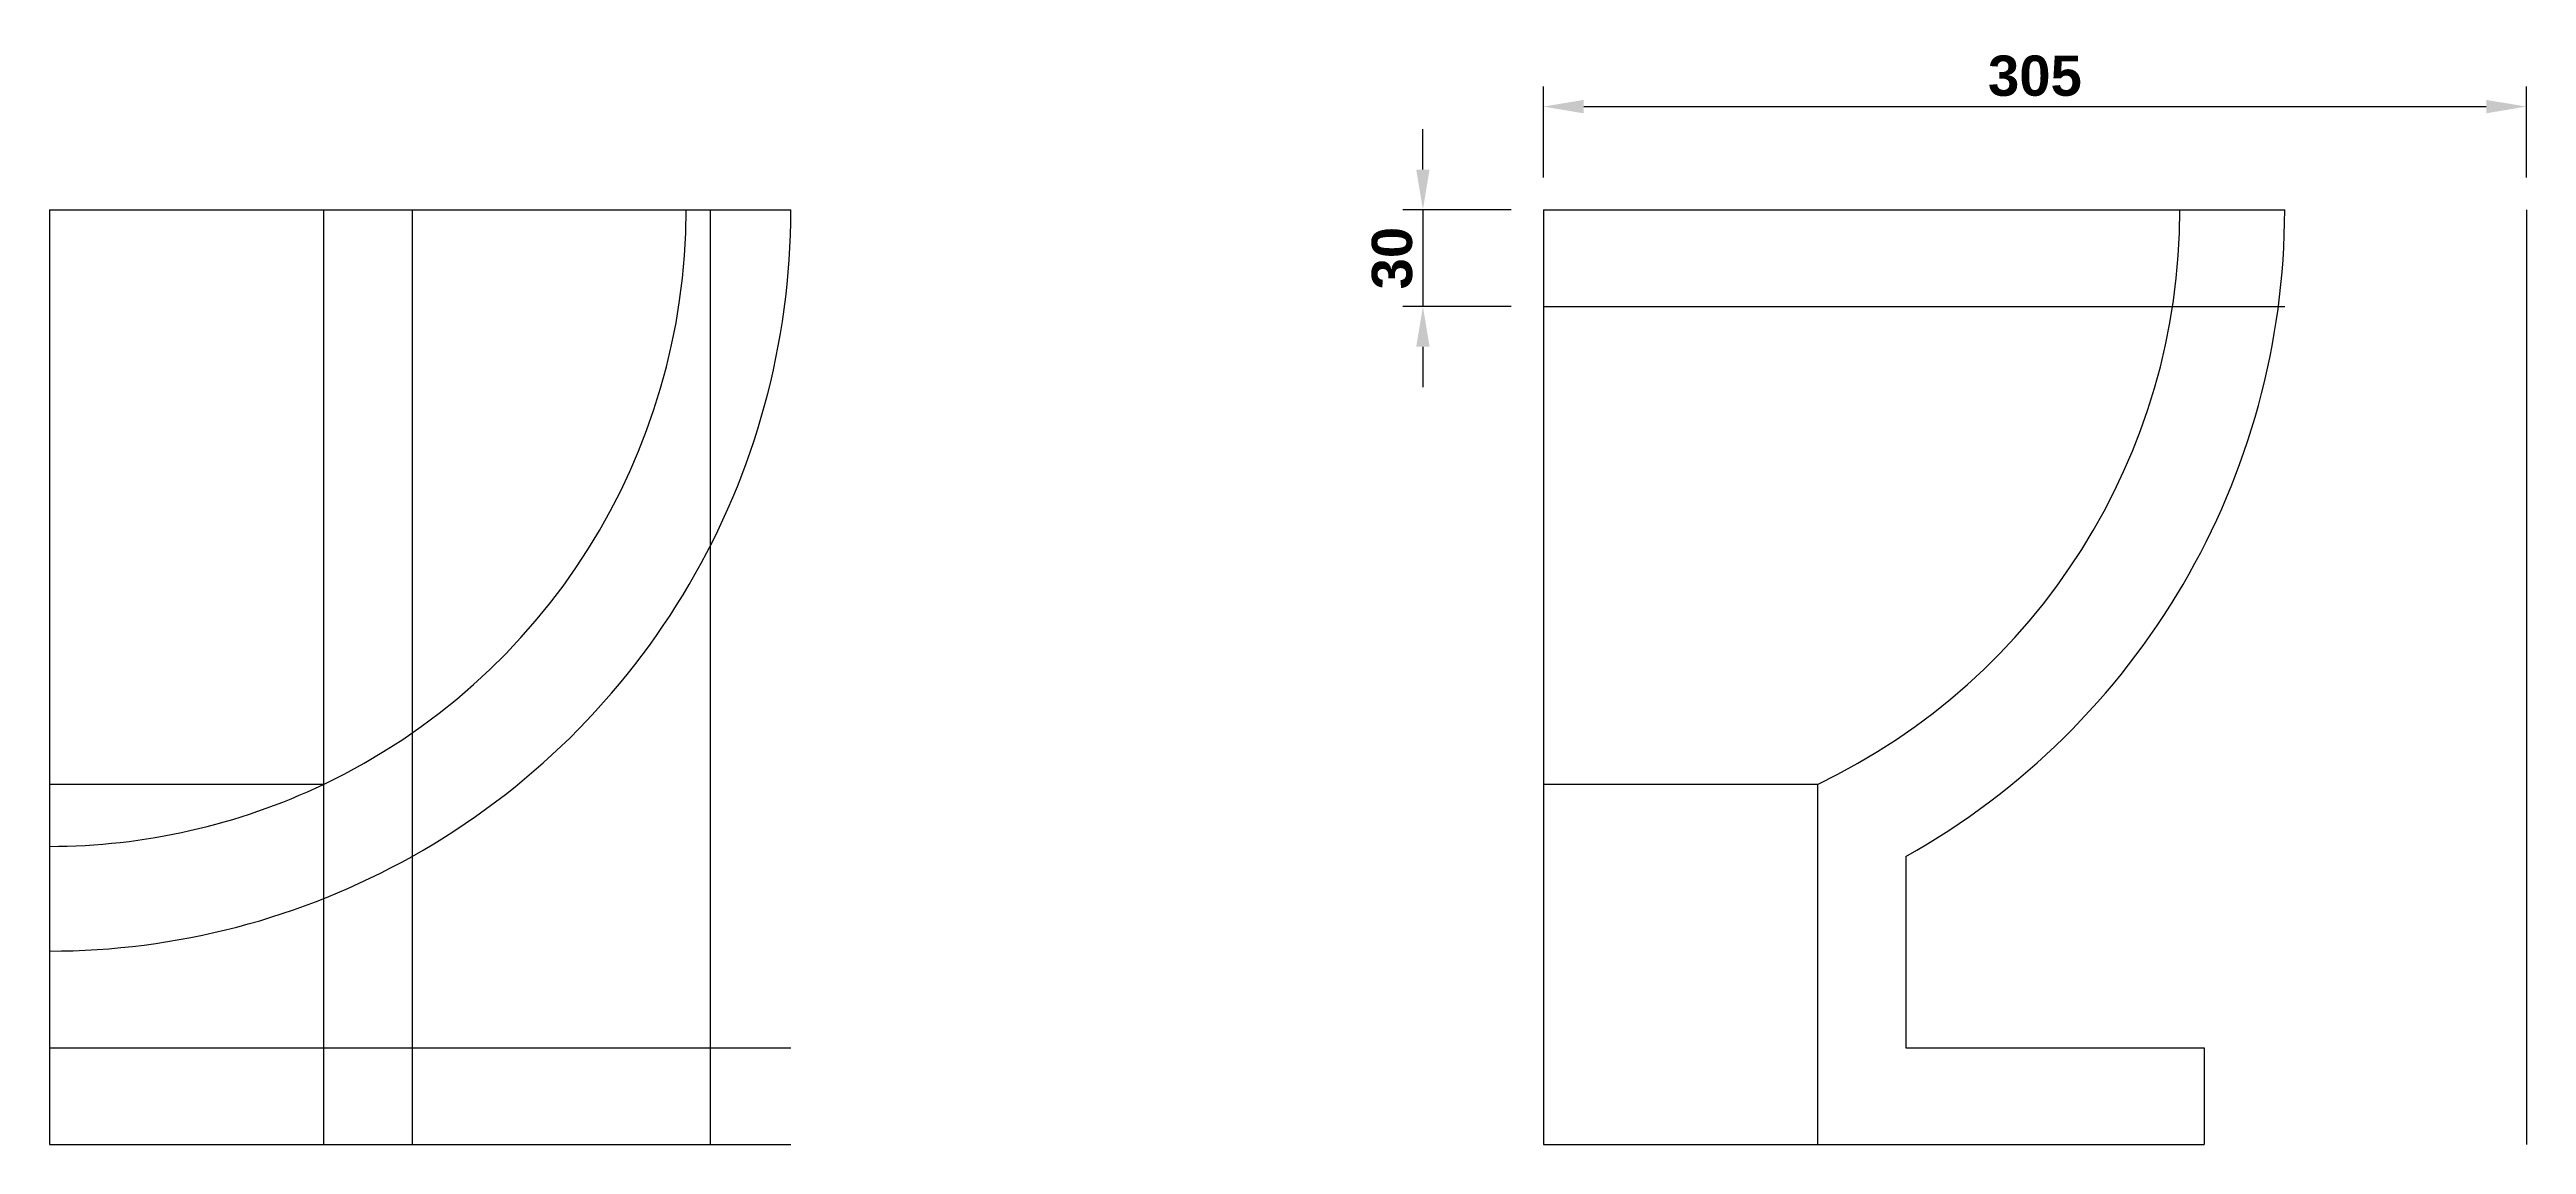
# Model space of a CAD drawing. Header units: millimetres. Extents: x 2534 to 17250, y -878 to 451.
# Drawn here: x 5240 to 6009, y -69 to 270 of the extents above; entities that cross this region are included whole.
import ezdxf

# ---------------------------------------------------------------- set-up
doc = ezdxf.new("R2010")
doc.units = ezdxf.units.MM
doc.header["$LTSCALE"] = 0.3
doc.layers.add('Contorno', color=5, linetype='Continuous', lineweight=30)
doc.layers.add('Cotas', color=7, linetype='Continuous', lineweight=9)
doc.styles.get("Standard").update_dxf_attribs({"font": ''})
doc.styles.get('Standard').set_extended_font_data('Arial', bold=True)
doc.dimstyles.new('cota annotative', dxfattribs={"dimtxt": 2.5, "dimasz": 2.5, "dimexe": 1.25, "dimexo": 2, "dimtad": 1, "dimtxsty": 'Standard', "dimcen": -5, "dimclrt": 102, "dimadec": 0, "dimazin": 0, "dimtfac": 1, "dimtmove": 0, "dimatfit": 3, "dimfxl": 1, "dimarcsym": 0})

msp = doc.modelspace()

# ---------------------------------------------------------------- blocks, each defined once
blk = doc.blocks.new('*D11')
at = {"layer": 'Cotas', "color": 0, "lineweight": -2, "transparency": 16777216}
for p, q in [((5666.32, 233.05), (5666.32, 245.55)), ((5693.7, 220.55), (5660.07, 220.55)), ((5666.32, 220.55), (5666.32, 190.55)), ((5693.7, 190.55), (5660.07, 190.55)), ((5666.32, 178.05), (5666.32, 165.55))]:
    blk.add_line(p, q, dxfattribs=at)
at = {"layer": 'Cotas', "color": 0, "transparency": 16777216}
for points in [[(5664.24, 233.05), (5668.4, 233.05), (5666.32, 220.55)], [(5664.24, 178.05), (5668.4, 178.05), (5666.32, 190.55)]]:
    blk.add_solid(points, dxfattribs=at)
at = {"layer": 'Defpoints', "color": 0, "transparency": 16777216}
for p in [(5703.7, 220.55), (5666.32, 190.55), (5703.7, 190.55)]:
    blk.add_point(p, dxfattribs=at)
at = {"layer": 'Cotas', "color": 102, "transparency": 16777216, "insert": (5656.81, 205.55), "char_height": 12.5, "attachment_point": 5, "rotation": 90}
blk.add_mtext('30', dxfattribs=at)
blk = doc.blocks.new('*D12')
at = {"layer": 'Cotas', "color": 0, "lineweight": -2, "transparency": 16777216}
for p, q in [((5703.7, 230.55), (5703.7, 258.82)), ((6008.7, 230.55), (6008.7, 258.82)), ((5716.2, 252.57), (5996.2, 252.57))]:
    blk.add_line(p, q, dxfattribs=at)
at = {"layer": 'Cotas', "color": 0, "transparency": 16777216}
for points in [[(5716.2, 254.65), (5716.2, 250.48), (5703.7, 252.57)], [(5996.2, 254.65), (5996.2, 250.48), (6008.7, 252.57)]]:
    blk.add_solid(points, dxfattribs=at)
at = {"layer": 'Defpoints', "color": 0, "transparency": 16777216}
for p in [(6008.7, 252.57), (5703.7, 220.55), (6008.7, 220.55)]:
    blk.add_point(p, dxfattribs=at)
at = {"layer": 'Cotas', "color": 102, "transparency": 16777216, "insert": (5856.2, 262.07), "char_height": 12.5, "attachment_point": 5}
blk.add_mtext('305', dxfattribs=at)

# ---------------------------------------------------------------- dimensions: what is measured, and where the dimension line sits
at = {"layer": 'Cotas'}
dim = msp.add_linear_dim(base=(6008.7, 252.565), p1=(5703.7, 220.554), p2=(6008.7, 220.554), dimstyle='cota annotative', dxfattribs=at)
dim.commit()
dim.dimension.update_dxf_attribs({"geometry": '*D12', "text_midpoint": (5856.2, 262.072)})
dim = msp.add_linear_dim(base=(5666.32, 190.554), p1=(5703.7, 220.554), p2=(5703.7, 190.554), angle=90, dimstyle='cota annotative', dxfattribs=at)
dim.commit()
dim.dimension.update_dxf_attribs({"geometry": '*D11', "text_midpoint": (5656.813, 205.554)})

# ---------------------------------------------------------------- linework, layer by layer
at = {"color": 252, "true_color": 0x939598}
for p, q in [((5325.239, 220.554), (5325.239, 42.281)), ((5352.739, 220.554), (5352.739, 19.945)), ((5445.239, 220.554), (5445.239, -69.446)), ((5240.239, -39.446), (5352.739, -39.446)), ((5352.739, -39.446), (5352.739, -69.446)), ((5445.239, -39.446), (5470.239, -39.446)), ((5445.239, -69.446), (5470.239, -69.446))]:
    msp.add_line(p, q, dxfattribs=at)
for radius, end in [(197.5, 295.491662), (230, 299.283444)]:
    msp.add_arc((5240.239, 220.554), radius, 270, end, dxfattribs=at)
at = {"layer": 'Contorno'}
for p, q in [((5240.239, 220.554), (5470.239, 220.554)), ((5240.239, 220.554), (5240.239, -69.446)), ((5703.7, 220.554), (5933.7, 220.554)), ((5703.7, 220.554), (5703.7, -69.446)), ((6008.7, 220.554), (6008.7, -69.446)), ((5703.7, 190.554), (5933.7, 190.554)), ((5325.239, 42.281), (5240.239, 42.281)), ((5325.239, 42.281), (5325.239, -69.446)), ((5788.7, 42.281), (5703.7, 42.281)), ((5788.7, 42.281), (5788.7, -69.446)), ((5352.739, 19.945), (5352.739, -39.446)), ((5816.2, 19.945), (5816.2, -39.446)), ((5352.739, -39.446), (5445.239, -39.446)), ((5445.239, -39.446), (5445.239, -69.446)), ((5816.2, -39.446), (5908.7, -39.446)), ((5908.7, -39.446), (5908.7, -69.446)), ((5240.239, -69.446), (5445.239, -69.446)), ((5703.7, -69.446), (5908.7, -69.446))]:
    msp.add_line(p, q, dxfattribs=at)
for centre, radius, start in [((5240.239, 220.554), 197.5, 295.491662), ((5240.239, 220.554), 230, 299.283444), ((5703.7, 220.554), 197.5, 295.491662), ((5703.7, 220.554), 230, 299.283444)]:
    msp.add_arc(centre, radius, start, 0, dxfattribs=at)

msp.set_redraw_order([(e.dxf.handle, doc.entitydb.next_handle()) for e in msp.query("TEXT MTEXT ATTDEF DIMENSION ARC_DIMENSION")])  # texts and dimensions are drawn at this point

doc.saveas('drawing.dxf')
